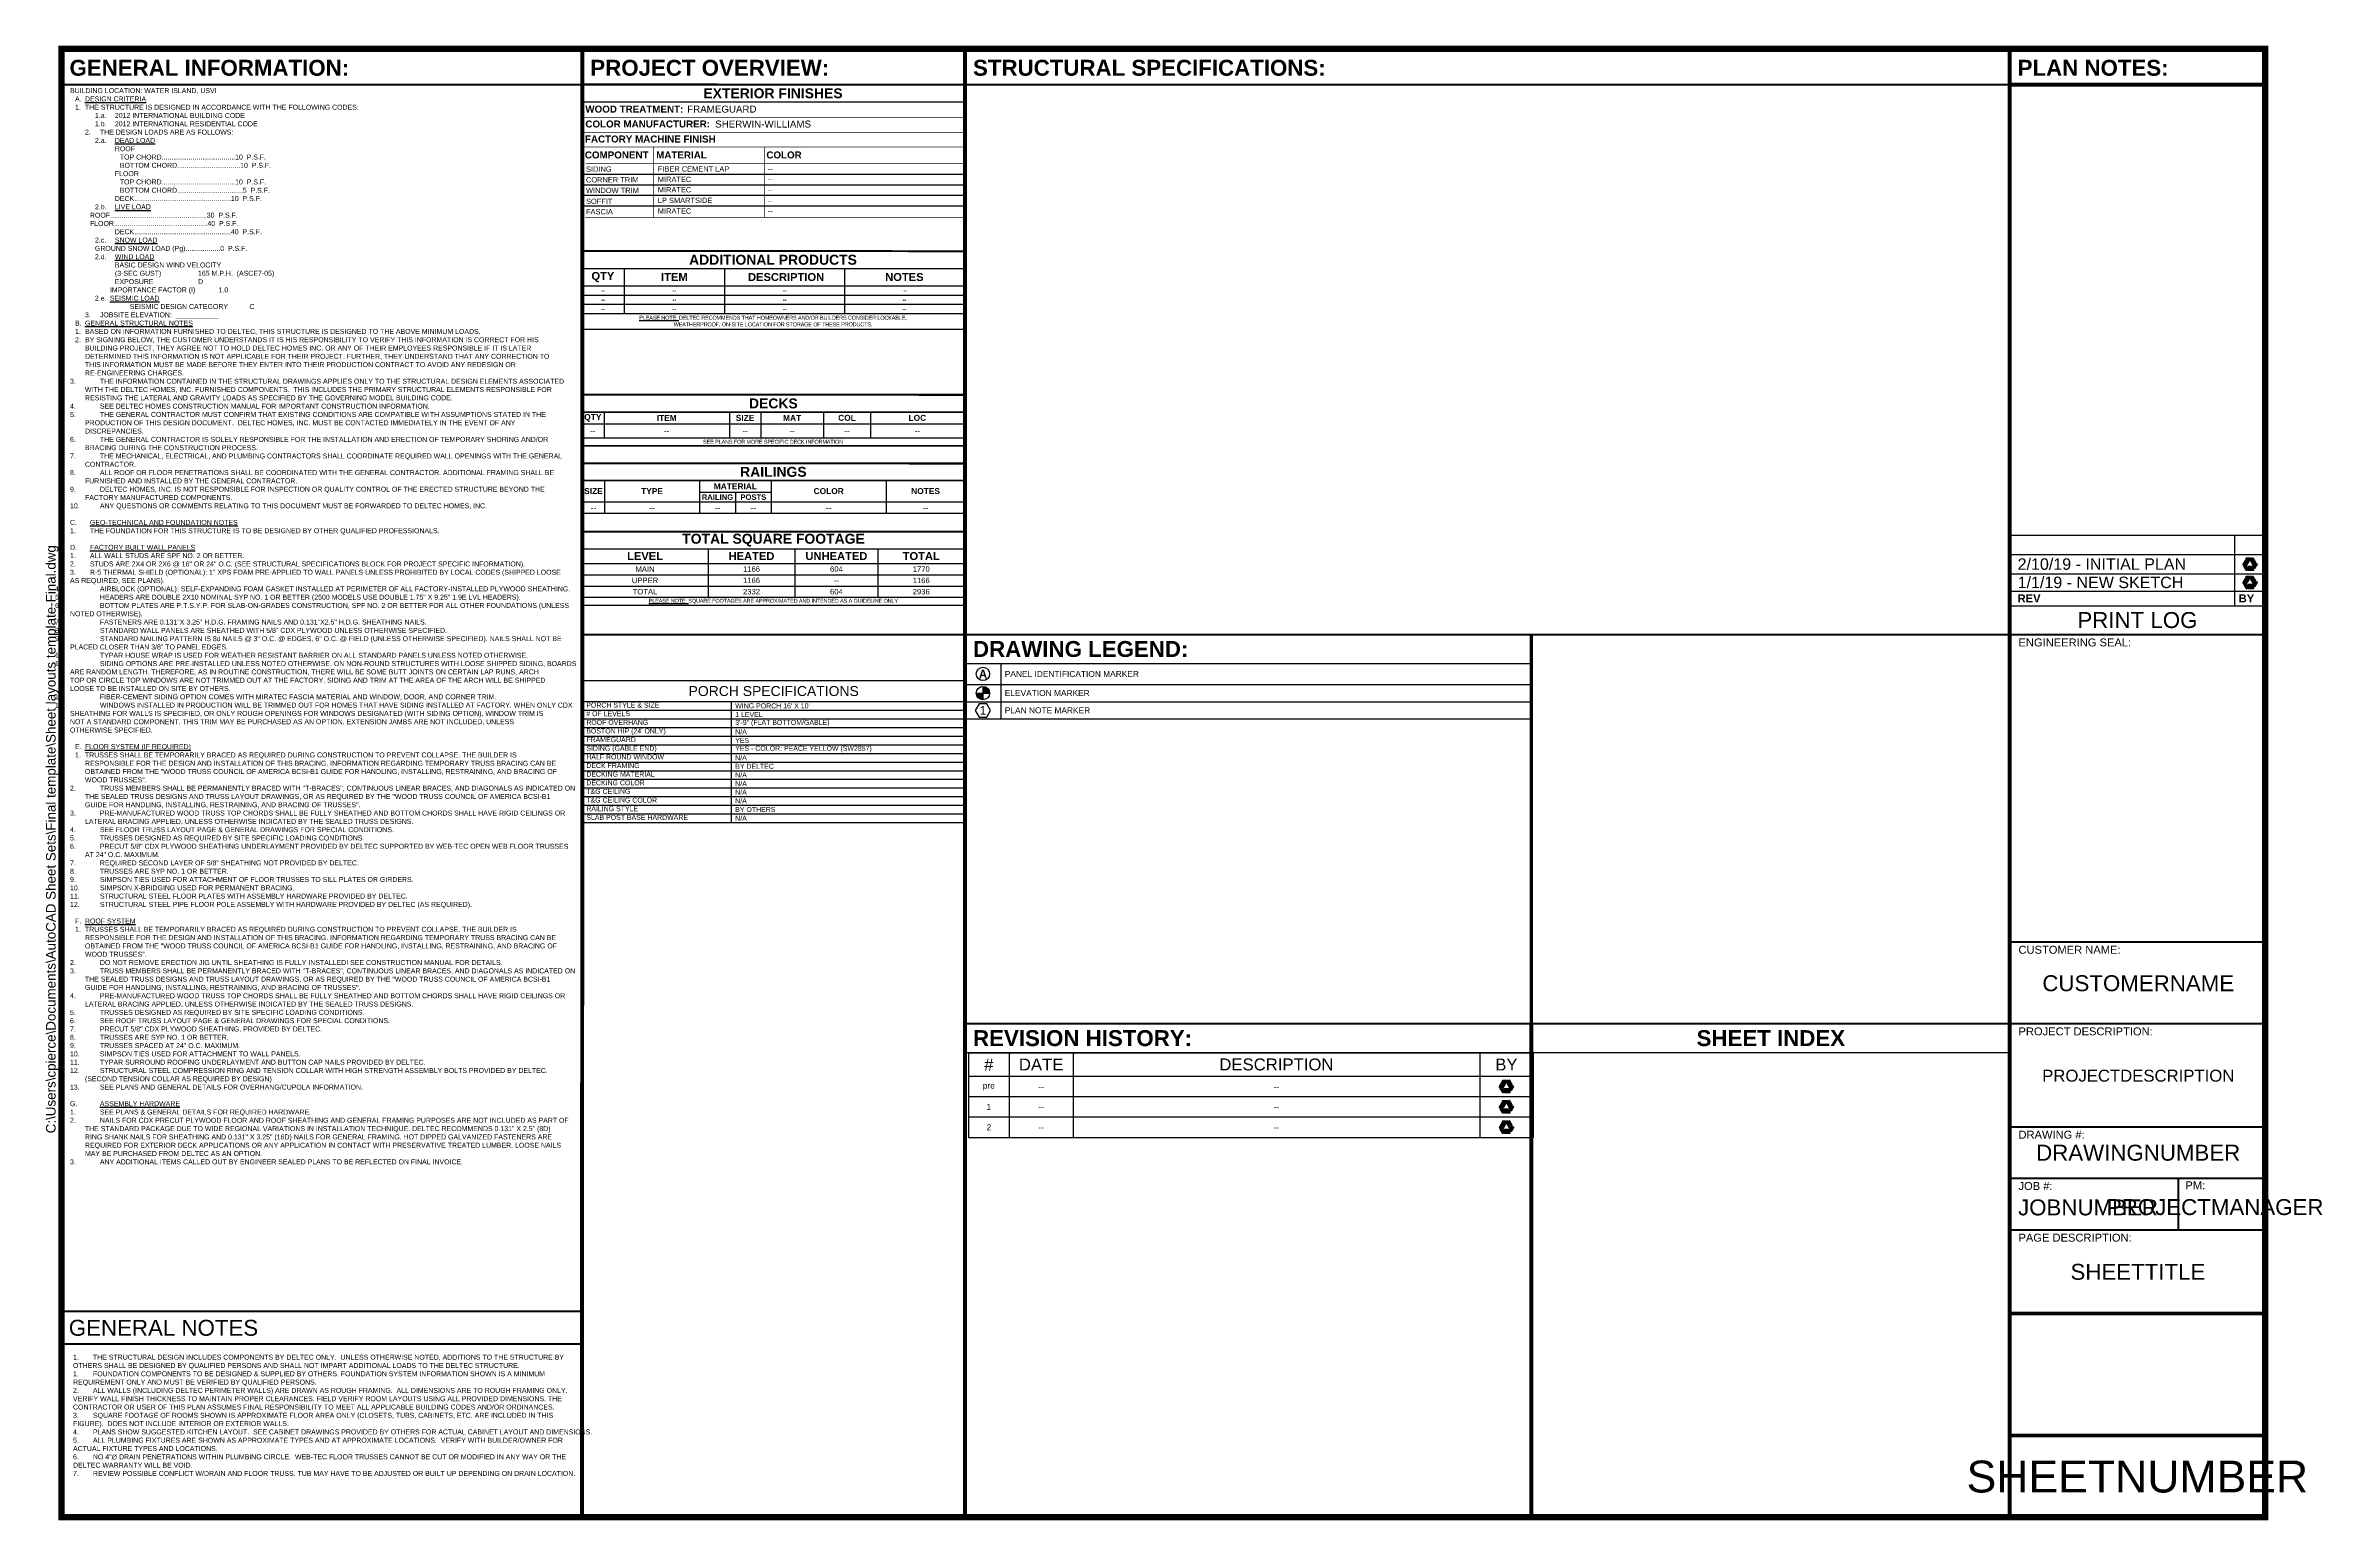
# Paper-space layout 'DH-000' of a CAD drawing. Header units: inches. Extents: x -0.3 to 35.4, y -0.1 to 23.
import ezdxf
from ezdxf.enums import TextEntityAlignment as Align

# ---------------------------------------------------------------- set-up
doc = ezdxf.new("R2010")
doc.units = ezdxf.units.IN
doc.header["$LTSCALE"] = 10
doc.header["$MEASUREMENT"] = 0
doc.layers.get('0').update_dxf_attribs({"linetype": 'CONTINUOUS'})
doc.layers.get('DefPoints').update_dxf_attribs({"linetype": 'CONTINUOUS'})
doc.layers.add('A-SCH', color=171, linetype='CONTINUOUS')
doc.layers.add('VIEWPORT', color=14, linetype='CONTINUOUS', plot=False)
doc.styles.add('Annotative', font='arial.ttf')
doc.styles.get("Standard").update_dxf_attribs({"font": 'arial.ttf'})
doc.styles.add('style1', font='arial.ttf')
doc.styles.add('style2', font='arialbd.ttf')
doc.styles.add('style3', font='ariblk.ttf')
picture_1 = doc.add_image_def('image1.jpg', size_in_pixel=(1114, 539))

# ---------------------------------------------------------------- blocks, each defined once
blk = doc.blocks.new('*T96')
at = {"color": 0, "linetype": 'ByBlock', "lineweight": -2, "transparency": 16777216}
for p, q in [((0, 0), (16.39, 0)), ((0, 0), (0, -0.453)), ((8.877, 0), (8.877, -0.453)), ((16.39, 0), (16.39, -0.453)), ((0, -0.453), (16.39, -0.453))]:
    blk.add_line(p, q, dxfattribs=at)
at = {"color": 0, "transparency": 16777216, "char_height": 0.25, "style": 'style2'}
for s, insert, width, attachment_point in [('REVISION HISTORY:', (0.125, -0.227), 8.62669, 4), ('SHEET INDEX', (12.633, -0.227), 7.39302, 5)]:
    blk.add_mtext(s, dxfattribs=dict(at, insert=insert, width=width, attachment_point=attachment_point))
blk = doc.blocks.new('*T97')
at = {"layer": 'DefPoints', "color": 8, "linetype": 'ByBlock', "lineweight": 0, "transparency": 16777216}
for p, q in [((0, 0), (8.176, 0)), ((0, 0), (0, -0.521)), ((8.176, 0), (8.176, -0.521)), ((0, -0.521), (8.176, -0.521))]:
    blk.add_line(p, q, dxfattribs=at)
at = {"color": 0, "transparency": 16777216, "insert": (0.125, -0.26), "char_height": 0.25, "width": 7.92557, "attachment_point": 4, "style": 'style1'}
blk.add_mtext('GENERAL NOTES', dxfattribs=at)
blk = doc.blocks.new('*T98')
at = {"color": 0, "linetype": 'ByBlock', "lineweight": -2, "transparency": 16777216}
for p, q in [((0, 0), (30.542, 0)), ((0, 0), (0, -0.528)), ((8.165, 0), (8.165, -0.528)), ((14.165, 0), (14.165, -0.528)), ((30.542, 0), (30.542, -0.528)), ((0, -0.528), (30.542, -0.528))]:
    blk.add_line(p, q, dxfattribs=at)
at = {"color": 0, "transparency": 16777216, "char_height": 0.25, "attachment_point": 4, "style": 'style2'}
for s, insert, width in [('GENERAL INFORMATION:', (0.125, -0.264), 7.91507), ('PROJECT OVERVIEW:', (8.29, -0.264), 5.75), ('STRUCTURAL SPECIFICATIONS:', (14.29, -0.264), 16.12678)]:
    blk.add_mtext(s, dxfattribs=dict(at, insert=insert, width=width))
blk = doc.blocks.new('*T99')
at = {"color": 0, "linetype": 'ByBlock', "lineweight": -2, "transparency": 16777216}
for p, q in [((0, 0), (4.005, 0)), ((0, 0), (0, -0.528)), ((4.005, 0), (4.005, -0.528)), ((0, -0.528), (4.005, -0.528))]:
    blk.add_line(p, q, dxfattribs=at)
at = {"color": 0, "transparency": 16777216, "insert": (0.125, -0.264), "char_height": 0.25, "width": 3.75549, "attachment_point": 4, "style": 'style2'}
blk.add_mtext('PLAN NOTES:', dxfattribs=at)
blk = doc.blocks.new('*T100')
at = {"color": 0, "linetype": 'ByBlock', "lineweight": -2, "transparency": 16777216}
for p, q in [((0, 0), (8.877, 0)), ((0, 0), (0, -0.453)), ((8.877, 0), (8.877, -0.453)), ((0, -0.453), (8.877, -0.453))]:
    blk.add_line(p, q, dxfattribs=at)
at = {"color": 0, "transparency": 16777216, "insert": (0.125, -0.227), "char_height": 0.25, "width": 8.62669, "attachment_point": 4, "style": 'style2'}
blk.add_mtext('DRAWING LEGEND:', dxfattribs=at)
blk = doc.blocks.new('*U95')
at = {"transparency": 33554687}
for p, q in [((8.099, 22.147), (14.099, 22.147)), ((8.099, 19.536), (14.099, 19.536)), ((8.107, 15.138), (14.107, 15.138))]:
    blk.add_line(p, q, dxfattribs=at)
at = {"lineweight": -2, "transparency": 33554687}
for p, q in [((8.099, 17.282), (14.11, 17.282)), ((8.099, 16.209), (14.11, 16.209))]:
    blk.add_line(p, q, dxfattribs=at)
at = {"const_width": 0.1}
blk.add_lwpolyline([(-0.055, -0.05), (34.492, -0.05), (34.492, 22.982), (-0.055, 22.982)], close=True, dxfattribs=at)
blk.add_lwpolyline([(-0.055, 22.982), (30.487, 22.982), (30.487, -0.05), (-0.055, -0.05)], close=True)
blk.add_lwpolyline([(-0.055, 22.982), (30.487, 22.982), (30.487, -0.05), (-0.055, -0.05)], close=True)
for points, const_width in [([(8.106, -0.05), (8.11, 22.961)], 0.0625), ([(14.11, 22.982), (14.11, -0.05)], 0.0625), ([(30.487, 22.982), (30.487, -0.05)], 0.0625), ([(30.487, 9.701), (30.487, 22.982)], 0.0469), ([(-0.055, 22.418), (30.487, 22.418)], 0.0312), ([(8.121, 22.422), (14.12, 22.418)], 0.0312), ([(30.463, 22.418), (34.492, 22.418)], 0.0625), ([(8.121, 19.81), (14.12, 19.806)], 0.0312), ([(8.1, 17.557), (14.099, 17.553)], 0.0312), ([(8.099, 16.48), (14.098, 16.476)], 0.0312), ([(8.097, 15.409), (14.11, 15.409)], 0.0312), ([(8.118, 13.793), (14.11, 13.793)], 0.0312), ([(30.487, 13.793), (14.11, 13.793)], 0.0312), ([(22.987, 7.69), (22.987, 13.793)], 0.0501), ([(30.487, 13.793), (34.492, 13.793)], 0.0312), ([(34.505, 8.974), (30.5, 8.974)], 0.0312), ([(14.11, 7.69), (30.462, 7.69)], 0.0312), ([(22.987, 7.69), (22.987, -0.05)], 0.0625), ([(30.5, 7.69), (34.505, 7.69)], 0.0312), ([(34.505, 6.073), (30.5, 6.073)], 0.0312), ([(30.5, 5.264), (34.505, 5.264)], 0.0312), ([(33.13, 5.264), (33.13, 4.456)], 0.0312), ([(30.5, 4.456), (34.505, 4.456)], 0.0312), ([(-0.055, 3.18), (8.11, 3.18)], 0.0312), ([(30.5, 3.145), (34.505, 3.145)], 0.0501), ([(-0.055, 2.666), (8.11, 2.666)], 0.0312), ([(30.487, 1.227), (34.492, 1.227)], 0.0501)]:
    blk.add_lwpolyline(points, dxfattribs=dict(const_width=const_width))
at = {"layer": 'A-SCH', "color": 8, "lineweight": 0, "transparency": 33554687}
for p, q in [((8.099, 22.418), (8.099, 22.418)), ((8.099, 19.806), (8.099, 19.806)), ((8.099, 17.553), (8.099, 17.553)), ((8.099, 16.48), (8.099, 16.48)), ((8.107, 15.409), (8.107, 15.409))]:
    blk.add_line(p, q, dxfattribs=at)
for name, p in [('*T98', (-0.055, 22.945)), ('*T99', (30.487, 22.945)), ('*T100', (14.11, 13.793)), ('*T96', (14.11, 7.69)), ('*T97', (-0.066, 3.18))]:
    blk.add_blockref(name, p)
at = {"style": 'style1'}
for s, p in [('ENGINEERING SEAL:', (30.625, 13.608)), ('CUSTOMER NAME:', (30.625, 8.788)), ('PROJECT DESCRIPTION:', (30.625, 7.508)), ('DRAWING #:', (30.625, 5.888)), ('JOB #:', (30.625, 5.083)), ('PM:', (33.242, 5.094)), ('PAGE DESCRIPTION:', (30.625, 4.273))]:
    blk.add_text(s, height=0.125, dxfattribs=at).set_placement(p)
at = {"transparency": 33554687, "char_height": 0.15625, "width": 5.9375, "attachment_point": 5, "style": 'style2'}
for s, insert in [('EXTERIOR FINISHES', (11.099, 22.282)), ('ADDITIONAL PRODUCTS', (11.099, 19.671)), ('TOTAL SQUARE FOOTAGE', (11.107, 15.274))]:
    blk.add_mtext(s, dxfattribs=dict(at, insert=insert))
at = {"lineweight": -2, "transparency": 33554687, "char_height": 0.1562, "width": 5.9485, "attachment_point": 5, "style": 'style2'}
for s, insert in [('DECKS', (11.105, 17.418)), ('RAILINGS', (11.105, 16.345))]:
    blk.add_mtext(s, dxfattribs=dict(at, insert=insert))
at = {"style": 'style1'}
for tag, p, height in [('CUSTOMERNAME_001', (30.882, 8.407), 0.25), ('PROJDESC_001', (30.84, 6.94), 0.188), ('PAGEDESC_001', (30.744, 3.881), 0.25), ('PAGEDESC_002', (32.047, 3.465), 0.25)]:
    blk.add_attdef(tag, p, '', height=height, dxfattribs=at)
for tag, p in [('DRAWINGNUMBER', (32.502, 5.668)), ('JOBNUMBER', (31.715, 4.81)), ('PM', (33.709, 4.815))]:
    blk.add_attdef(tag, text='', height=0.25, dxfattribs=at).set_placement(p, align=Align.MIDDLE_CENTER)
at = {"layer": 'VIEWPORT', "color": 0, "style": 'style1', "flags": 8}
blk.add_attdef('FNAME', (-0.148, 5.972), '', height=0.15, rotation=90, dxfattribs=at)
image = blk.add_image(picture_1, insert=(30.5, 1.25), size_in_units=(3.959, 1.915), dxfattribs=dict(fade=32))
image.dxf.flags = 15
blk = doc.blocks.new('*T35')
at = {"layer": 'A-SCH', "color": 0, "linetype": 'ByBlock', "lineweight": -2, "transparency": 16777216}
for p, q in [((0, 0), (6, 0)), ((0, 0), (0, -0.271)), ((6, 0), (6, -0.271)), ((0, -0.271), (6, -0.271)), ((0, -0.271), (0, -0.5)), ((1.977, -0.271), (1.977, -0.5)), ((3.339, -0.271), (3.339, -0.5)), ((4.638, -0.271), (4.638, -0.5)), ((6, -0.271), (6, -0.5)), ((0, -0.5), (6, -0.5)), ((0, -0.5), (0, -1.031)), ((0, -0.677), (6, -0.677)), ((1.977, -0.5), (1.977, -1.031)), ((3.339, -0.5), (3.339, -1.031)), ((4.638, -0.5), (4.638, -1.031)), ((6, -0.5), (6, -1.031)), ((0, -0.854), (6, -0.854)), ((0, -1.031), (6, -1.031)), ((0, -1.031), (6, -1.031)), ((0, -1.031), (0, -1.156)), ((0, -1.156), (0, -1.031)), ((6, -1.031), (6, -1.156)), ((6, -1.156), (6, -1.031)), ((0, -1.156), (6, -1.156)), ((0, -1.156), (6, -1.156))]:
    blk.add_line(p, q, dxfattribs=at)
at = {"layer": 'A-SCH', "color": 0, "transparency": 16777216, "attachment_point": 5}
for s, insert, char_height, width, style in [('LEVEL', (0.989, -0.385), 0.125, 1.91494, 'style2'), ('HEATED', (2.658, -0.385), 0.125, 1.29917, 'style2'), ('UNHEATED', (3.989, -0.385), 0.125, 1.23672, 'style2'), ('TOTAL', (5.319, -0.385), 0.125, 1.29917, 'style2'), ('MAIN', (0.989, -0.589), 0.0859, 1.91494, 'style1'), ('1166', (2.658, -0.589), 0.0859, 1.29917, 'style1'), ('604', (3.989, -0.589), 0.0859, 1.23672, 'style1'), ('1770', (5.319, -0.589), 0.0859, 1.29917, 'style1'), ('UPPER', (0.989, -0.766), 0.0859, 1.91494, 'style1'), ('TOTAL', (0.989, -0.943), 0.0859, 1.91494, 'style1'), ('2332', (2.658, -0.943), 0.0859, 1.29917, 'style1'), ('1166', (2.658, -0.766), 0.0859, 1.29917, 'style1'), ('604', (3.989, -0.943), 0.0859, 1.23672, 'style1'), ('--', (3.989, -0.766), 0.0859, 1.23672, 'style1'), ('2936', (5.319, -0.943), 0.0859, 1.29917, 'style1'), ('1166', (5.319, -0.766), 0.0859, 1.29917, 'style1')]:
    blk.add_mtext(s, dxfattribs=dict(at, insert=insert, char_height=char_height, width=width, style=style))
at = {"layer": 'A-SCH', "color": 222, "transparency": 16777216, "insert": (3, -1.094), "char_height": 0.0625, "width": 5.97656, "attachment_point": 5, "style": 'style1'}
blk.add_mtext('{\\T0.95;\\LPLEASE NOTE:\\l SQUARE FOOTAGES ARE APPROXIMATED AND INTENDED AS A GUIDELINE ONLY}', dxfattribs=at)
blk = doc.blocks.new('*T36')
at = {"layer": 'A-SCH', "color": 0, "linetype": 'ByBlock', "lineweight": -2, "transparency": 16777216}
for p, q in [((0, 0), (6, 0)), ((0, 0), (0, -0.271)), ((6, 0), (6, -0.271)), ((0, -0.271), (6, -0.271)), ((0, -0.271), (0, -0.542)), ((0.666, -0.271), (0.666, -0.542)), ((2.241, -0.271), (2.241, -0.542)), ((4.121, -0.271), (4.121, -0.542)), ((6, -0.271), (6, -0.542)), ((0, -0.542), (6, -0.542)), ((0, -0.542), (0, -0.979)), ((0, -0.687), (6, -0.687)), ((0.666, -0.542), (0.666, -0.979)), ((2.241, -0.542), (2.241, -0.979)), ((4.121, -0.542), (4.121, -0.979)), ((6, -0.542), (6, -0.979)), ((0, -0.833), (6, -0.833)), ((0, -0.979), (6, -0.979)), ((0, -0.979), (6, -0.979)), ((0, -0.979), (0, -1.223)), ((0, -1.223), (0, -0.979)), ((6, -0.979), (6, -1.223)), ((6, -1.223), (6, -0.979)), ((0, -1.223), (6, -1.223)), ((0, -1.223), (6, -1.223))]:
    blk.add_line(p, q, dxfattribs=at)
at = {"layer": 'A-SCH', "color": 0, "transparency": 16777216, "attachment_point": 5, "style": 'style2'}
for s, insert, char_height, width in [('QTY', (0.333, -0.406), 0.125, 0.60308), ('ITEM', (1.454, -0.406), 0.125, 1.51336), (' DESCRIPTION', (3.181, -0.406), 0.125, 1.81678), ('NOTES', (5.06, -0.406), 0.125, 1.81678), ('--', (0.333, -0.615), 0.0625, 0.60308), ('--', (1.454, -0.615), 0.0625, 1.51336), ('--', (3.181, -0.615), 0.0625, 1.81678), (' --', (5.06, -0.615), 0.0625, 1.81678), ('--', (0.333, -0.76), 0.0625, 0.60308), ('--', (0.333, -0.906), 0.0625, 0.60308), ('--', (1.454, -0.76), 0.0625, 1.51336), ('--', (1.454, -0.906), 0.0625, 1.51336), ('--', (3.181, -0.76), 0.0625, 1.81678), ('--', (3.181, -0.906), 0.0625, 1.81678), ('--', (5.06, -0.76), 0.0625, 1.81678), ('--', (5.06, -0.906), 0.0625, 1.81678)]:
    blk.add_mtext(s, dxfattribs=dict(at, insert=insert, char_height=char_height, width=width))
at = {"layer": 'A-SCH', "color": 222, "transparency": 16777216, "insert": (3, -1.101), "char_height": 0.0625, "width": 4.5, "attachment_point": 5, "style": 'style1'}
blk.add_mtext('{\\T0.95;\\LPLEASE NOTE:\\l DELTEC RECOMMENDS THAT HOMEOWNERS AND/OR BUILDERS CONSIDER LOCKABLE, WEATHERPROOF, ON-SITE LOCATION FOR STORAGE OF THESE PRODUCTS.}', dxfattribs=at)
blk = doc.blocks.new('*T37')
at = {"layer": 'A-SCH', "color": 0, "lineweight": 80, "transparency": 16777216}
for p, q in [((0, 0), (6, 0)), ((0, -0.802), (6, -0.802))]:
    blk.add_line(p, q, dxfattribs=at)
at = {"layer": 'A-SCH', "color": 0, "linetype": 'ByBlock', "lineweight": -2, "transparency": 16777216}
for p, q in [((0, 0), (0, -0.271)), ((6, 0), (6, -0.271)), ((0, -0.271), (6, -0.271)), ((0, -0.271), (0, -0.458)), ((0.352, -0.271), (0.352, -0.458)), ((2.316, -0.271), (2.316, -0.458)), ((2.808, -0.271), (2.808, -0.458)), ((3.793, -0.271), (3.793, -0.458)), ((4.527, -0.271), (4.527, -0.458)), ((6, -0.271), (6, -0.458)), ((0, -0.458), (6, -0.458)), ((0, -0.458), (0, -0.677)), ((0, -0.677), (6, -0.677)), ((0, -0.677), (6, -0.677)), ((0, -0.677), (0, -0.802)), ((0, -0.802), (0, -0.677)), ((0.352, -0.458), (0.352, -0.677)), ((2.316, -0.458), (2.316, -0.677)), ((2.808, -0.458), (2.808, -0.677)), ((3.793, -0.458), (3.793, -0.677)), ((4.527, -0.458), (4.527, -0.677)), ((6, -0.458), (6, -0.677)), ((6, -0.677), (6, -0.802)), ((6, -0.802), (6, -0.677))]:
    blk.add_line(p, q, dxfattribs=at)
at = {"layer": 'A-SCH', "color": 0, "lineweight": -2, "transparency": 16777216, "attachment_point": 5}
for s, insert, char_height, width, style in [('QTY', (0.176, -0.365), 0.0938, 0.28918, 'style2'), ('ITEM', (1.334, -0.365), 0.0938, 1.90153, 'style2'), ('SIZE', (2.562, -0.365), 0.0938, 0.42981, 'style2'), ('MAT', (3.3, -0.365), 0.0938, 0.92211, 'style2'), ('COL', (4.16, -0.365), 0.0938, 0.67186, 'style2'), ('LOC', (5.263, -0.365), 0.0938, 1.41052, 'style2'), ('--', (0.176, -0.568), 0.0859, 0.28918, 'style1'), ('--', (1.334, -0.568), 0.0938, 1.90153, 'style1'), ('--', (2.562, -0.568), 0.0859, 0.42981, 'style1'), ('--', (3.3, -0.568), 0.088, 0.92211, 'style1'), ('--', (4.16, -0.568), 0.0859, 0.67186, 'style1'), ('--', (5.263, -0.568), 0.0859, 1.41052, 'style1')]:
    blk.add_mtext(s, dxfattribs=dict(at, insert=insert, char_height=char_height, width=width, style=style))
at = {"layer": 'A-SCH', "color": 222, "lineweight": -2, "transparency": 16777216, "insert": (3, -0.74), "char_height": 0.0625, "width": 5.97656, "attachment_point": 5, "style": 'style1'}
blk.add_mtext('{\\T0.95;SEE PLANS FOR MORE SPECIFIC DECK INFORMATION}', dxfattribs=at)
blk = doc.blocks.new('*T38')
at = {"layer": 'A-SCH', "color": 0, "lineweight": 80, "transparency": 16777216}
blk.add_line((0, 0), (6, 0), dxfattribs=at)
at = {"layer": 'A-SCH', "color": 0, "linetype": 'ByBlock', "lineweight": -2, "transparency": 16777216}
for p, q in [((0, 0), (0, -0.271)), ((6, 0), (6, -0.271)), ((0, -0.271), (6, -0.271)), ((0, -0.271), (0, -0.611)), ((0.349, -0.271), (0.349, -0.611)), ((1.836, -0.271), (1.836, -0.458)), ((2.961, -0.271), (2.961, -0.611)), ((4.761, -0.271), (4.761, -0.611)), ((6, -0.271), (6, -0.611)), ((0, -0.611), (6, -0.611)), ((0, -0.611), (0, -0.788)), ((0.349, -0.611), (0.349, -0.788)), ((1.836, -0.458), (2.961, -0.458)), ((1.836, -0.458), (1.836, -0.788)), ((2.398, -0.458), (2.398, -0.788)), ((2.961, -0.611), (2.961, -0.788)), ((4.761, -0.611), (4.761, -0.788)), ((6, -0.611), (6, -0.788)), ((0, -0.788), (6, -0.788))]:
    blk.add_line(p, q, dxfattribs=at)
at = {"layer": 'A-SCH', "color": 0, "lineweight": -2, "transparency": 16777216, "attachment_point": 5}
for s, insert, char_height, width, style in [('MATERIAL', (2.398, -0.365), 0.0938, 1.06237, 'style2'), ('SIZE', (0.174, -0.441), 0.0938, 0.28619, 'style2'), ('--', (0.174, -0.7), 0.0859, 0.28619, 'style3'), ('TYPE', (1.092, -0.441), 0.0938, 1.42476, 'style2'), ('--', (1.092, -0.7), 0.0859, 1.42476, 'style3'), ('RAILING', (2.117, -0.535), 0.0859, 0.53119, 'style2'), ('--', (2.117, -0.7), 0.0859, 0.49994, 'style3'), ('POSTS', (2.68, -0.535), 0.0859, 0.49994, 'style2'), ('--', (2.68, -0.7), 0.0859, 0.49994, 'style3'), ('COLOR', (3.861, -0.441), 0.0938, 1.7373, 'style2'), ('--', (3.861, -0.7), 0.0859, 1.7373, 'style3'), ('NOTES', (5.38, -0.441), 0.0938, 1.17688, 'style2'), ('--', (5.38, -0.7), 0.0859, 1.17688, 'style3')]:
    blk.add_mtext(s, dxfattribs=dict(at, insert=insert, char_height=char_height, width=width, style=style))
blk = doc.blocks.new('*T39')
at = {"layer": 'VIEWPORT', "color": 0, "linetype": 'ByBlock', "lineweight": -2, "transparency": 16777216}
for p, q in [((0, 0), (6, 0)), ((0, 0), (0, -2.224)), ((6, 0), (6, -2.224)), ((0, -0.328), (6, -0.328)), ((2.334, -0.328), (2.334, -2.224)), ((0, -0.464), (6, -0.464)), ((0, -0.599), (6, -0.599)), ((0, -0.735), (6, -0.735)), ((0, -0.87), (6, -0.87)), ((0, -1.006), (6, -1.006)), ((0, -1.141), (6, -1.141)), ((0, -1.276), (6, -1.276)), ((0, -1.412), (6, -1.412)), ((0, -1.547), (6, -1.547)), ((0, -1.683), (6, -1.683)), ((0, -1.818), (6, -1.818)), ((0, -1.953), (6, -1.953)), ((0, -2.089), (6, -2.089)), ((0, -2.224), (6, -2.224))]:
    blk.add_line(p, q, dxfattribs=at)
at = {"layer": 'VIEWPORT', "color": 0, "transparency": 16777216, "style": 'style1'}
for s, insert, char_height, width, attachment_point in [('PORCH STYLE & SIZE', (0.062, -0.344), 0.07812, 2.2094, 1), ('PORCH SPECIFICATIONS', (3, -0.164), 0.15625, 5.88, 5), ("WING PORCH 16' X 10'", (2.397, -0.396), 0.07812, 3.5406, 4), ('# OF LEVELS', (0.062, -0.479), 0.07812, 2.2094, 1), ('ROOF OVERHANG', (0.062, -0.615), 0.07812, 2.2094, 1), ('3\'-9" (FLAT BOTTOM/GABLE)', (2.397, -0.667), 0.07812, 3.5406, 4), ('1 LEVEL', (2.397, -0.531), 0.0781, 3.5406, 4), ('SIDING (GABLE END)', (0.062, -1.021), 0.07812, 2.2094, 1), ("BOSTON HIP (24' ONLY)", (0.062, -0.75), 0.07812, 2.2094, 1), ('FRAMEGUARD', (0.062, -0.886), 0.0781, 2.2094, 1), ('YES', (2.397, -0.938), 0.0781, 3.5406, 4), ('YES - COLOR: PEACE YELLOW (SW2857)', (2.397, -1.073), 0.07812, 3.5406, 4), ('N/A', (2.397, -0.802), 0.0781, 3.5406, 4), ('HALF ROUND WINDOW', (0.062, -1.157), 0.07812, 2.2094, 1), ('DECK FRAMING', (0.062, -1.292), 0.07812, 2.2094, 1), ('DECKING MATERIAL', (0.062, -1.427), 0.07812, 2.2094, 1), ('N/A', (2.397, -1.209), 0.0781, 3.5406, 4), ('BY DELTEC', (2.397, -1.344), 0.0781, 3.5406, 4), ('T&G CEILING', (0.062, -1.698), 0.07812, 2.2094, 1), ('DECKING COLOR', (0.062, -1.563), 0.07812, 2.2094, 1), ('N/A', (2.397, -1.48), 0.0781, 3.5406, 4), ('N/A', (2.397, -1.615), 0.0781, 3.5406, 4), ('N/A ', (2.397, -1.75), 0.0781, 3.5406, 4), ('T&G CEILING COLOR', (0.062, -1.834), 0.07812, 2.2094, 1), ('SLAB POST BASE HARDWARE', (0.062, -2.105), 0.07812, 2.2094, 1), ('RAILING STYLE', (0.062, -1.969), 0.07812, 2.2094, 1), ('N/A ', (2.397, -1.886), 0.0781, 3.5406, 4), ('BY OTHERS', (2.397, -2.021), 0.0781, 3.5406, 4), ('N/A', (2.397, -2.157), 0.0781, 3.5406, 4)]:
    blk.add_mtext(s, dxfattribs=dict(at, insert=insert, char_height=char_height, width=width, attachment_point=attachment_point))
blk = doc.blocks.new('*T33')
at = {"layer": 'DefPoints', "color": 8, "linetype": 'ByBlock', "lineweight": 0, "transparency": 16777216}
for p, q in [((0, 0), (8.176, 0)), ((0, 0), (0, -0.521)), ((8.176, 0), (8.176, -0.521)), ((0, -0.521), (8.176, -0.521))]:
    blk.add_line(p, q, dxfattribs=at)
at = {"color": 0, "transparency": 16777216, "insert": (0.125, -0.26), "char_height": 0.25, "width": 7.92557, "attachment_point": 4, "style": 'style1'}
blk.add_mtext('GENERAL NOTES', dxfattribs=at)
blk = doc.blocks.new('*T40')
at = {"color": 0, "linetype": 'ByBlock', "lineweight": -2, "transparency": 16777216}
for p, q in [((0, 0), (8.165, 0)), ((0, 0), (0, -0.524)), ((8.165, 0), (8.165, -0.524)), ((0, -0.524), (8.165, -0.524))]:
    blk.add_line(p, q, dxfattribs=at)
blk = doc.blocks.new('DELTEC_LOGO_2018')
for points in [[(0.04, 0.37), (0.21, 0.65), (0.46, 0.65), (0.62, 0.36, 0.722925), (0.66, 0.39), (0.49, 0.7), (0.18, 0.7), (0, 0.39, 0.98201)], [(0.67, 0.06), (0.35, 0.07), (0.22, 0.28), (0.39, 0.57, 0.722925), (0.35, 0.59), (0.17, 0.28), (0.32, 0.02), (0.67, 0.02, 0.98201)], [(0.62, 0.76), (0.78, 0.48), (0.65, 0.26), (0.32, 0.26, 0.722925), (0.33, 0.22), (0.68, 0.22), (0.83, 0.48), (0.66, 0.78, 0.98201)]]:
    blk.add_lwpolyline(points, format="xyb", close=True)
for points in [[(0.27, 0.56), (0.11, 0.28), (0.26, 0.03, -0.835371), (0.22, 0.01), (0.06, 0.28), (0.23, 0.58, -0.939451), (0.27, 0.56, 0.201759)], [(0.67, 0.47), (0.52, 0.75), (0.22, 0.75, -0.835371), (0.22, 0.79), (0.54, 0.79), (0.72, 0.49, -0.939451), (0.67, 0.47, 0.201759)], [(0.39, 0.17), (0.71, 0.17), (0.85, 0.42, -0.835371), (0.9, 0.39), (0.74, 0.12), (0.39, 0.12, -0.939451), (0.39, 0.17, 0.201759)]]:
    blk.add_lwpolyline(points, format="xyb")
blk = doc.blocks.new('*T42')
at = {"color": 0, "linetype": 'ByBlock', "lineweight": -2, "transparency": 16777216}
for p, q in [((0, 1.559), (4.005, 1.559)), ((0, 0), (0, 1.559)), ((3.528, 0.453), (3.528, 1.559)), ((4.005, 0), (4.005, 1.559)), ((0, 1.256), (4.005, 1.256)), ((0, 0.954), (4.005, 0.954)), ((0, 0.682), (4.005, 0.682)), ((0, 0.453), (4.005, 0.453)), ((0, 0), (4.005, 0))]:
    blk.add_line(p, q, dxfattribs=at)
at = {"color": 0, "transparency": 16777216, "xscale": 0.25, "yscale": 0.25, "zscale": 0.25}
for p in [(3.655, 1.005, 0), (3.655, 0.719, 0)]:
    blk.add_blockref('DELTEC_LOGO_2018', p, dxfattribs=at)
at = {"color": 0, "transparency": 16777216, "attachment_point": 4}
for s, insert, char_height, width, style in [('2/10/19 - INITIAL PLAN', (0.125, 1.105), 0.18, 3.27806, 'style1'), ('1/1/19 - NEW SKETCH', (0.125, 0.818), 0.18, 3.27806, 'style1'), ('REV', (0.125, 0.568), 0.125, 3.27806, 'style2'), ('BY', (3.591, 0.568), 0.125, 0.35243, 'style2')]:
    blk.add_mtext(s, dxfattribs=dict(at, insert=insert, char_height=char_height, width=width, style=style))
at = {"color": 0, "transparency": 16777216, "insert": (2.003, 0.227), "char_height": 0.25, "width": 3.88049, "attachment_point": 5}
blk.add_mtext('PRINT LOG', dxfattribs=at)
blk = doc.blocks.new('*T45')
at = {"color": 0, "linetype": 'ByBlock', "lineweight": -2, "transparency": 16777216}
for p, q in [((0, 0), (8.854, 0)), ((0, 0), (0, -1.328)), ((0.641, 0), (0.641, -1.328)), ((1.641, 0), (1.641, -1.328)), ((8.016, 0), (8.016, -1.328)), ((8.854, 0), (8.854, -1.328)), ((0, -0.37), (8.854, -0.37)), ((0, -0.689), (8.854, -0.689)), ((0, -1.008), (8.854, -1.008)), ((0, -1.328), (8.854, -1.328))]:
    blk.add_line(p, q, dxfattribs=at)
at = {"color": 0, "transparency": 16777216, "xscale": 0.25, "yscale": 0.25, "zscale": 0.25}
for p in [(8.323, -0.629, 0), (8.323, -0.948, 0), (8.323, -1.268, 0)]:
    blk.add_blockref('DELTEC_LOGO_2018', p, dxfattribs=at)
at = {"color": 0, "transparency": 16777216, "attachment_point": 5, "style": 'style1'}
for s, insert, char_height, width in [('#', (0.321, -0.185), 0.188, 0.52112), ('DATE', (1.141, -0.185), 0.1875, 0.88), ('DESCRIPTION', (4.829, -0.185), 0.1875, 6.255), ('BY', (8.435, -0.185), 0.1875, 0.71747), ('pre', (0.321, -0.53), 0.0938, 0.52112), ('--', (1.141, -0.53), 0.0938, 0.88), ('--', (4.829, -0.53), 0.0938, 6.255), ('1', (0.321, -0.849), 0.0938, 0.52112), ('--', (1.141, -0.849), 0.0938, 0.88), ('--', (4.829, -0.849), 0.0938, 6.255), ('2', (0.321, -1.168), 0.0938, 0.52112), ('--', (1.141, -1.168), 0.0938, 0.88), ('--', (4.829, -1.168), 0.0938, 6.255)]:
    blk.add_mtext(s, dxfattribs=dict(at, insert=insert, char_height=char_height, width=width))
blk = doc.blocks.new('PMARK_ROUND')
blk.add_circle((0, 0), 7.5)
at = {"style": 'style2', "width": 0.9}
blk.add_text('A', height=10, dxfattribs=at).set_placement((0, 0), align=Align.MIDDLE_CENTER)
blk = doc.blocks.new('ELEVATION CIRCLE')
h = blk.add_hatch(color=256)
h.paths.add_polyline_path([(0, 0), (2, 0, 0.414214), (0, 2)])
h.paths.add_polyline_path([(0, 0), (-2, 0, 0.414214), (0, -2)])
for p, q in [((-2, 0), (2, 0)), ((0, 2), (0, -2))]:
    blk.add_line(p, q)
blk.add_circle((0, 0), 2)
blk = doc.blocks.new('SheetKey_Hexagon_na')
at = {"color": 0, "linetype": 'ByBlock', "lineweight": -2}
blk.add_lwpolyline([(1.75, 0), (0.88, 1.52), (-0.88, 1.52), (-1.75, 0), (-0.88, -1.52), (0.88, -1.52)], close=True, dxfattribs=at)
at = {"color": 0, "linetype": 'ByBlock', "lineweight": -2, "style": 'style1'}
blk.add_attdef('KEY', text='', height=2, dxfattribs=at).set_placement((0, 0), align=Align.MIDDLE)
blk = doc.blocks.new('*T46')
at = {"color": 0, "linetype": 'ByBlock', "lineweight": -2, "transparency": 16777216}
for p, q in [((0, 0), (8.877, 0)), ((0, 0), (0, -0.87)), ((0.563, 0), (0.563, -0.87)), ((8.877, 0), (8.877, -0.87)), ((0, -0.328), (8.877, -0.328)), ((0, -0.599), (8.877, -0.599)), ((0, -0.87), (8.877, -0.87))]:
    blk.add_line(p, q, dxfattribs=at)
at = {"color": 0, "transparency": 16777216}
for name, p, xscale, yscale, zscale in [('PMARK_ROUND', (0.281, -0.164), 0.01388888887037037, 0.01388888887037037, 0.01388888887037037), ('ELEVATION CIRCLE', (0.281, -0.464), 0.05208333307291668, 0.05208333307291668, 0.05208333307291668)]:
    blk.add_blockref(name, p, dxfattribs=dict(at, xscale=xscale, yscale=yscale, zscale=zscale))
at = {"color": 0, "transparency": 16777216, "xscale": 0.06873217490352194, "yscale": 0.06873217490352194, "zscale": 0.06873217490352194}
blk.add_blockref('SheetKey_Hexagon_na', (0.281, -0.735), dxfattribs=at).add_auto_attribs({'KEY': '1'})
at = {"color": 0, "transparency": 16777216, "char_height": 0.09375, "width": 8.19379, "attachment_point": 4, "style": 'style1'}
for s, insert in [('PANEL IDENTIFICATION MARKER ', (0.623, -0.164)), ('ELEVATION MARKER', (0.623, -0.464)), ('PLAN NOTE MARKER', (0.623, -0.735))]:
    blk.add_mtext(s, dxfattribs=dict(at, insert=insert))
blk = doc.blocks.new('*U81')
at = {"layer": 'A-SCH'}
for p, q in [((1.5, -54.3), (54.1, -54.3)), ((1.5, -62.3), (54.1, -62.3)), ((54.1, -54.3), (137.5, -54.3)), ((54.1, -62.3), (137.5, -62.3)), ((138, -54.3), (287.1, -54.3)), ((138, -62.3), (287.1, -62.3)), ((1.5, -70.3), (54.1, -70.3)), ((1.5, -78.3), (54.1, -78.3)), ((54.1, -70.3), (137.5, -70.3)), ((54.1, -78.3), (137.5, -78.3)), ((138, -70.3), (287.1, -70.3)), ((138, -78.3), (287.1, -78.3))]:
    blk.add_line(p, q, dxfattribs=at)
at = {"layer": 'A-SCH', "const_width": 0.5}
for points in [[(1.5, 0), (287.1, 0)], [(1.5, -11.5), (287.1, -11.5)], [(1.5, -22.8), (287.1, -22.8)], [(1.5, -34), (287.1, -34)], [(54.1, -33.8), (54.1, -86.8)], [(137.8, -33.8), (137.8, -86.8)], [(3, -46.5), (287.1, -46.5)], [(2.8, -86.8), (287.1, -86.8)]]:
    blk.add_lwpolyline(points, dxfattribs=at)
at = {"layer": 'A-SCH', "color": 222, "style": 'style2'}
for s, p in [('WOOD TREATMENT:', (2.8, -5.4)), ('COLOR MANUFACTURER:', (2.8, -16.6)), ('FACTORY MACHINE FINISH', (2.5, -27.9)), ('MATERIAL', (56.1, -39.9)), ('COLOR', (139, -39.9))]:
    blk.add_text(s, height=5.28, dxfattribs=at).set_placement(p, align=Align.MIDDLE_LEFT)
blk.add_text('COMPONENT', height=5.28, dxfattribs=at).set_placement((26.4, -39.9), align=Align.MIDDLE_CENTER)
at = {"layer": 'A-SCH', "color": 222, "style": 'style1'}
for s, p in [('SIDING', (3.3, -52.6)), ('WINDOW TRIM', (3.3, -68.6)), ('CORNER TRIM', (3.3, -60.6)), ('SOFFIT', (3.3, -76.8)), ('FASCIA', (3.3, -84.6))]:
    blk.add_text(s, height=4, dxfattribs=at).set_placement(p)
at = {"layer": 'A-SCH', "color": 222, "style": 'style1', "flags": 4}
for tag, p, height in [('FRAMEGUARD', (79.4, -8), 5.25), ('COLOR_MANUFACTURER', (100.5, -19.2), 5.25), ('SidingMaterial', (57.4, -52.4), 4), ('SidingColor', (139.9, -52.2), 4), ('WindowTrimMaterial', (57.4, -68.1), 4), ('CornerTrimMaterial', (57.4, -60.3), 4), ('WindowTrimColor', (139.9, -68.2), 4), ('CornerTrimColor', (139.9, -60.2), 4), ('SoffitMaterial', (57.4, -76.1), 4), ('FasciaMaterial', (57.4, -84.1), 4), ('SoffitColor', (139.9, -76.2), 4), ('FasciaColor', (139.9, -84.2), 4)]:
    blk.add_attdef(tag, p, '', height=height, dxfattribs=at)

psp = doc.layouts.new('DH-000')

# ---------------------------------------------------------------- linework, layer by layer
psp.add_lwpolyline([(8.107, 4.042), (8.11, 22.961)])
at = {"const_width": 0.0312}
for points in [[(-0.055, 22.418), (30.487, 22.418)], [(8.121, 19.81), (14.12, 19.806)], [(14.11, 7.69), (30.462, 7.69)], [(-0.055, 3.18), (8.11, 3.18)], [(-0.055, 2.666), (8.11, 2.666)]]:
    psp.add_lwpolyline(points, dxfattribs=at)

# ---------------------------------------------------------------- block references
ref = psp.add_blockref('*U95', (0, 0))
ref.add_attrib('CUSTOMERNAME_001', 'CUSTOMERNAME', (30.999, 8.201), dxfattribs={"height": 0.25, "style": 'style1'})
ref.add_attrib('PROJDESC_001', 'PROJECTDESCRIPTION', (30.997, 6.782), dxfattribs={"height": 0.1875, "style": 'style1'})
ref.add_attrib('DRAWINGNUMBER', 'DRAWINGNUMBER', dxfattribs={"height": 0.25, "style": 'style1'}).set_placement((32.502, 5.668), align=Align.MIDDLE_CENTER)
ref.add_attrib('JOBNUMBER', 'JOBNUMBER', dxfattribs={"height": 0.25, "style": 'style1'}).set_placement((31.715, 4.81), align=Align.MIDDLE_CENTER)
ref.add_attrib('FNAME', 'C:\\Users\\cpierce\\Documents\\AutoCAD Sheet Sets\\Final template\\Sheet layouts template-Final.dwg', (-0.148, 5.972), dxfattribs={"layer": 'VIEWPORT', "color": 0, "height": 0.15021, "rotation": 90, "style": 'style1'})
ref.add_attrib('PM', 'PROJECTMANAGER', dxfattribs={"height": 0.25, "style": 'style1'}).set_placement((33.709, 4.815), align=Align.MIDDLE_CENTER)
ref.add_attrib('PAGEDESC_001', 'SHEETTITLE', (31.44, 3.675), dxfattribs={"height": 0.25, "style": 'style1'})
ref.add_attrib('SH#', 'SHEETNUMBER', dxfattribs={"height": 0.5, "style": 'style1'}).set_placement((32.489, 0.589), align=Align.MIDDLE_CENTER)
for name, p in [('*T40', (-0.055, 22.945)), ('*T36', (8.099, 19.806)), ('*T37', (8.099, 17.557)), ('*T38', (8.111, 16.484)), ('*T35', (8.104, 15.409)), ('*T42', (30.487, 13.793)), ('*T46', (14.11, 13.34)), ('*T39', (8.11, 13.071)), ('*T45', (14.162, 7.236)), ('*T33', (-0.066, 3.18))]:
    psp.add_blockref(name, p)
at = {"transparency": 33554687}
ref = psp.add_blockref('*U81', (8.099, 22.147), dxfattribs=dict(at, xscale=0.02083333319547618, yscale=0.02083333319547618, zscale=0.02083333319547618))
ref.add_attrib('FRAMEGUARD', 'FRAMEGUARD', (9.754, 21.98), dxfattribs={"layer": 'A-SCH', "color": 222, "height": 0.1094, "style": 'style1'})
ref.add_attrib('COLOR_MANUFACTURER', 'SHERWIN-WILLIAMS', (10.193, 21.746), dxfattribs={"layer": 'A-SCH', "color": 222, "height": 0.10937, "style": 'style1'})
ref.add_attrib('SidingMaterial', 'FIBER CEMENT LAP', (9.294, 21.055), dxfattribs={"layer": 'A-SCH', "color": 222, "height": 0.08333, "style": 'style1'})
ref.add_attrib('CornerTrimMaterial', 'MIRATEC', (9.294, 20.891), dxfattribs={"layer": 'A-SCH', "color": 222, "height": 0.0833, "style": 'style1'})
ref.add_attrib('WindowTrimMaterial', 'MIRATEC', (9.294, 20.728), dxfattribs={"layer": 'A-SCH', "color": 222, "height": 0.0833, "style": 'style1'})
ref.add_attrib('SoffitMaterial', 'LP SMARTSIDE', (9.294, 20.562), dxfattribs={"layer": 'A-SCH', "color": 222, "height": 0.08333, "style": 'style1'})
ref.add_attrib('FasciaMaterial', 'MIRATEC', (9.294, 20.395), dxfattribs={"layer": 'A-SCH', "color": 222, "height": 0.0833, "style": 'style1'})
ref.add_attrib('SidingColor', '--', (11.014, 21.059), dxfattribs={"layer": 'A-SCH', "color": 222, "height": 0.0833, "style": 'style1'})
ref.add_attrib('CornerTrimColor', '--', (11.014, 20.893), dxfattribs={"layer": 'A-SCH', "color": 222, "height": 0.0833, "style": 'style1'})
ref.add_attrib('WindowTrimColor', '--', (11.014, 20.726), dxfattribs={"layer": 'A-SCH', "color": 222, "height": 0.0833, "style": 'style1'})
ref.add_attrib('SoffitColor', '--', (11.014, 20.559), dxfattribs={"layer": 'A-SCH', "color": 222, "height": 0.0833, "style": 'style1'})
ref.add_attrib('FasciaColor', '--', (11.014, 20.393), dxfattribs={"layer": 'A-SCH', "color": 222, "height": 0.0833, "style": 'style1'})

# ---------------------------------------------------------------- texts
at = {"insert": (0.078, 22.364, 0.381), "char_height": 0.078125, "attachment_point": 1, "style": 'Annotative'}
psp.add_mtext_dynamic_auto_height_columns('\\A1;BUILDING LOCATION: WATER ISLAND, USVI\\P\\pi-0.15625,l0.23438,t0.23438,0.46875,0.70313,0.9375,2.1094,2.4609;A.^I{\\LDESIGN CRITERIA\\P\\pi-0.23438,l0.46875,t0.46875,0.9375,2.1094,2.4609,5.2344;}1.^ITHE STRUCTURE IS DESIGNED IN ACCORDANCE WITH THE FOLLOWING CODES:\\P\\pi-0.39063,l0.78125,t0.70313,0.78125;1.a.^I2012 INTERNATIONAL BUILDING CODE \\P1.b.^I2012 INTERNATIONAL RESIDENTIAL CODE\\P\\pi-0.23438,l0.46875,t0.46875,0.9375,2.1094,2.4609,5.2344;2.^ITHE DESIGN LOADS ARE AS FOLLOWS:\\P\\pi-0.39063,l0.78125,t0.70313,0.78125;2.a.^I{\\LDEAD LOAD}\\P\\pi0,l0,t0.625,0.70313;^I^IROOF\\P\\pt0.78125;^ITOP CHORD......................................10  P.S.F.\\P^IBOTTOM CHORD.{\\T0.9875;................................}10  P.S.F.\\P\\pi-0.70313,l0.70313,t0.70313;^IFLOOR\\P\\pi0,l0,t0.78125;^ITOP CHORD......................................10  P.S.F.\\P\\pt0.78125,1.1719;^IBOTTOM CHORD..................................5  P.S.F.\\P\\pt0.70313;^IDECK..................................................10  P.S.F.\\P\\pi-0.39063,l0.78125,t0.70313,0.78125;2.b.^I{\\LLIVE LOAD} \\P\\pi-0.70313,l0.70313,tz;^IROOF..................................................30  P.S.F.\\P^IFLOOR............................{\\T0.98;...................\\T0.75;..}40  P.S.F.\\P\\pi-0.9375,l0.9375,t0.70313;^IDECK..................................................40  P.S.F.\\P\\pi-0.39063,l0.78125,t0.70313,0.78125;2.c.^I{\\LSNOW LOAD\\P\\pi0,l0.70313,tz;}GROUND SNOW LOAD (Pg)..................0  P.S.F.\\P\\pi-0.39063,l0.78125,t0.70313,0.78125;2.d.^I{\\LWIND LOAD} {\\L\\P\\pi-0.70313,l0.70313,tz;}^IBASIC DESIGN WIND VELOCITY\\P^I(3-SEC GUST)                   165 M.P.H.  (ASCE7-05)\\P\\pt0.70313;^IEXPOSURE                       D\\P\\ptz;^IIMPORTANCE FACTOR (I)            1.0{\\T0.8;\\P\\pi-0.39063,l0.78125,t0.70313,0.78125;}2.e.^I{\\LSEISMIC LOAD\\P\\pi0,l0,tz;}^I^ISEISMIC DESIGN CATEGORY          ^IC\\P\\pi-0.23438,l0.46875,t0.46875,0.9375,2.1094,2.4609,5.2344;3.^IJOBSITE ELEVATION:  ___________\\P\\pi-0.15625,l0.23438,t0.23438,0.46875,0.70313,0.9375,2.1094,2.4609;B.^I{\\LGENERAL STRUCTURAL NOTES\\P\\pi-0.23438,l0.46875,t0.46875,0.9375,2.1094,2.4609,5.2344;}1.^IBASED ON INFORMATION FURNISHED TO DELTEC, THIS STRUCTURE IS DESIGNED TO THE ABOVE MINIMUM LOADS.\\P2.^IBY SIGNING BELOW, THE CUSTOMER UNDERSTANDS IT IS HIS RESPONSIBILITY TO VERIFY THIS INFORMATION IS CORRECT FOR HIS \\P\\pi0,t0.23438,0.3125,0.46875,0.9375,2.1094,2.4609,5.2344;BUILDING PROJECT. THEY AGREE NOT TO HOLD DELTEC HOMES INC. OR ANY OF THEIR EMPLOYEES RESPONSIBLE IF IT IS LATER \\PDETERMINED THIS INFORMATION IS NOT APPLICABLE FOR THEIR PROJECT. FURTHER, THEY UNDERSTAND THAT ANY CORRECTION TO \\PTHIS INFORMATION MUST BE MADE BEFORE THEY ENTER INTO THEIR PRODUCTION CONTRACT TO AVOID ANY REDESIGN OR \\PRE-ENGINEERING CHARGES.\\P\\pi-0.23438,t0.46875,0.9375,2.1094,2.4609,5.2344;3.^ITHE INFORMATION CONTAINED IN THE STRUCTURAL DRAWINGS APPLIES ONLY TO THE STRUCTURAL DESIGN ELEMENTS ASSOCIATED \\P\\pi0,t0.23438,0.3125,0.46875,0.9375,2.1094,2.4609,5.2344;WITH THE DELTEC HOMES, INC. FURNISHED COMPONENTS.  THIS INCLUDES THE PRIMARY STRUCTURAL ELEMENTS RESPONSIBLE FOR \\PRESISTING THE LATERAL AND GRAVITY LOADS AS SPECIFIED BY THE GOVERNING MODEL BUILDING CODE.  \\P\\pi-0.23438,t0.46875,0.9375,2.1094,2.4609,5.2344;4.^ISEE DELTEC HOMES CONSTRUCTION MANUAL FOR IMPORTANT CONSTRUCTION INFORMATION.\\P5.^ITHE GENERAL CONTRACTOR MUST CONFIRM THAT EXISTING CONDITIONS ARE COMPATIBLE WITH ASSUMPTIONS STATED IN THE \\P\\pi0,t0.23438,0.3125,0.46875,0.9375,2.1094,2.4609,5.2344;PRODUCTION OF THIS DESIGN DOCUMENT.  DELTEC HOMES, INC. MUST BE CONTACTED IMMEDIATELY IN THE EVENT OF ANY \\PDISCREPANCIES.\\P\\pi-0.23438,t0.46875,0.9375,2.1094,2.4609,5.2344;6.^ITHE GENERAL CONTRACTOR IS SOLELY RESPONSIBLE FOR THE INSTALLATION AND ERECTION OF TEMPORARY SHORING AND/OR \\P\\pi0,t0.23438,0.3125,0.46875,0.9375,2.1094,2.4609,5.2344;BRACING DURING THE CONSTRUCTION PROCESS.\\P\\pi-0.23438,t0.46875,0.9375,2.1094,2.4609,5.2344;7.^ITHE MECHANICAL, ELECTRICAL, AND PLUMBING CONTRACTORS SHALL COORDINATE REQUIRED WALL OPENINGS WITH THE GENERAL \\P\\pi0,t0.23438,0.3125,0.46875,0.9375,2.1094,2.4609,5.2344;CONTRACTOR.\\P\\pi-0.23438,t0.46875,0.9375,2.1094,2.4609,5.2344;8.^IALL ROOF OR FLOOR PENETRATIONS SHALL BE COORDINATED WITH THE GENERAL CONTRACTOR. ADDITIONAL FRAMING SHALL BE \\P\\pi0,t0.23438,0.3125,0.46875,0.9375,2.1094,2.4609,5.2344;FURNISHED AND INSTALLED BY THE GENERAL CONTRACTOR.  \\P\\pi-0.23438,t0.46875,0.9375,2.1094,2.4609,5.2344;9.^IDELTEC HOMES, INC. IS NOT RESPONSIBLE FOR INSPECTION OR QUALITY CONTROL OF THE ERECTED STRUCTURE BEYOND THE \\P\\pi0,t0.23438,0.3125,0.46875,0.9375,2.1094,2.4609,5.2344;FACTORY MANUFACTURED COMPONENTS.\\P\\pi-0.23438,t0.46875,0.9375,2.1094,2.4609,5.2344;10.^IANY QUESTIONS OR COMMENTS RELATING TO THIS DOCUMENT MUST BE FORWARDED TO DELTEC HOMES, INC.\\P\\pi0,l0,tz;{\\L\\P\\pi-0.15625,l0.23438,t0.23438,0.46875,0.70313,0.9375,2.1094,2.4609;}C.^I{\\LGEO-TECHNICAL AND FOUNDATION NOTES\\P\\pi-0.23438,l0.46875,t0.46875,0.9375,2.1094,2.4609,5.2344;}1.^ITHE FOUNDATION FOR THIS STRUCTURE IS TO BE DESIGNED BY OTHER QUALIFIED PROFESSIONALS. {\\L\\P\\pi0,l0,tz;\\P\\pi-0.15625,l0.23438,t0.23438,0.46875,0.70313,0.9375,2.1094,2.4609;}D.^I{\\LFACTORY BUILT WALL PANELS\\P\\pi-0.23438,l0.46875,t0.46875,0.9375,2.1094,2.4609,5.2344;}1.^IALL WALL STUDS ARE SPF NO. 2 OR BETTER.\\P2.^ISTUDS ARE 2X4 OR 2X6 @ 16" OR 24" O.C. (SEE STRUCTURAL SPECIFICATIONS BLOCK FOR PROJECT SPECIFIC INFORMATION).\\P3.^IR-5 THERMAL SHIELD (OPTIONAL): 1" XPS FOAM PRE-APPLIED TO WALL PANELS UNLESS PROHIBITED BY LOCAL CODES (SHIPPED LOOSE \\P\\pi0,t0.23438,0.3125,0.46875,0.9375,2.1094,2.4609,5.2344;AS REQUIRED, SEE PLANS).\\P\\pi-0.23438,t0.46875,0.9375,2.1094,2.4609,5.2344;4.^IAIRBLOCK (OPTIONAL): SELF-EXPANDING FOAM GASKET INSTALLED AT PERIMETER OF ALL FACTORY-INSTALLED PLYWOOD SHEATHING.\\P5.^IHEADERS ARE DOUBLE 2X10 NOMINAL SYP NO. 1 OR BETTER (2500 MODELS USE DOUBLE 1.75" X 9.25" 1.9E LVL HEADERS).\\P6.^IBOTTOM PLATES ARE P.T.S.Y.P. FOR SLAB-ON-GRADES CONSTRUCTION, SPF NO. 2 OR BETTER FOR ALL OTHER FOUNDATIONS (UNLESS \\P\\pi0,t0.23438,0.3125,0.46875,0.9375,2.1094,2.4609,5.2344;NOTED OTHERWISE).\\P\\pi-0.23438,t0.46875,0.9375,2.1094,2.4609,5.2344;7.^IFASTENERS ARE 0.131"X 3.25" H.D.G. FRAMING NAILS AND 0.131"X2.5" H.D.G. SHEATHING NAILS.\\P8.^ISTANDARD WALL PANELS ARE SHEATHED WITH 5/8" CDX PLYWOOD UNLESS OTHERWISE SPECIFIED.\\P9.^ISTANDARD NAILING PATTERN IS 8d NAILS @ 3" O.C. @ EDGES, 6" O.C. @ FIELD (UNLESS OTHERWISE SPECIFIED). NAILS SHALL NOT BE \\P\\pi0,t0.23438,0.3125,0.46875,0.9375,2.1094,2.4609,5.2344;PLACED CLOSER THAN 3/8" TO PANEL EDGES.\\P\\pi-0.23438,t0.46875,0.9375,2.1094,2.4609,5.2344;10.^ITYPAR HOUSE WRAP IS USED FOR WEATHER RESISTANT BARRIER ON ALL STANDARD PANELS UNLESS NOTED OTHERWISE.\\P11.^ISIDING OPTIONS ARE PRE-INSTALLED UNLESS NOTED OTHERWISE. ON NON-ROUND STRUCTURES WITH LOOSE SHIPPED SIDING, BOARDS \\P\\pi0,t0.23438,0.3125,0.46875,0.9375,2.1094,2.4609,5.2344;ARE RANDOM LENGTH. THEREFORE, AS IN ROUTINE CONSTRUCTION, THERE WILL BE SOME BUTT JOINTS ON CERTAIN LAP RUNS, ARCH \\PTOP OR CIRCLE TOP WINDOWS ARE NOT TRIMMED OUT AT THE FACTORY. SIDING AND TRIM AT THE AREA OF THE ARCH WILL BE SHIPPED \\PLOOSE TO BE INSTALLED ON SITE BY OTHERS.\\P\\pi-0.23438,t0.46875,0.9375,2.1094,2.4609,5.2344;12.^IFIBER-CEMENT SIDING OPTION COMES WITH MIRATEC FASCIA MATERIAL AND WINDOW, DOOR, AND CORNER TRIM. \\P13.^IWINDOWS INSTALLED IN PRODUCTION WILL BE TRIMMED OUT FOR HOMES THAT HAVE SIDING INSTALLED AT FACTORY. WHEN ONLY CDX \\P\\pi0,t0.23438,0.3125,0.46875,0.9375,2.1094,2.4609,5.2344;SHEATHING FOR WALLS IS SPECIFIED, OR ONLY ROUGH OPENINGS FOR WINDOWS DESIGNATED (WITH SIDING OPTION), WINDOW TRIM IS \\PNOT A STANDARD COMPONENT. THIS TRIM MAY BE PURCHASED AS AN OPTION. EXTENSION JAMBS ARE NOT INCLUDED, UNLESS \\POTHERWISE SPECIFIED.\\P\\pl0,tz;\\P\\pi-0.15625,l0.23438,t0.23438,0.46875,0.70313,0.9375,2.1094,2.4609;E.^I{\\LFLOOR SYSTEM (IF REQUIRED)\\P\\pi-0.23438,l0.46875,t0.46875,0.9375,2.1094,2.4609,5.2344;}1.^ITRUSSES SHALL BE TEMPORARILY BRACED AS REQUIRED DURING CONSTRUCTION TO PREVENT COLLAPSE. THE BUILDER IS \\P\\pi0,t0.23438,0.3125,0.46875,0.9375,2.1094,2.4609,5.2344;RESPONSIBLE FOR THE DESIGN AND INSTALLATION OF THIS BRACING. INFORMATION REGARDING TEMPORARY TRUSS BRACING CAN BE \\POBTAINED FROM THE "WOOD TRUSS COUNCIL OF AMERICA BCSI-B1 GUIDE FOR HANDLING, INSTALLING, RESTRAINING, AND BRACING OF \\PWOOD TRUSSES".\\P\\pi-0.23438,t0.46875,0.9375,2.1094,2.4609,5.2344;2.^ITRUSS MEMBERS SHALL BE PERMANENTLY BRACED WITH "T-BRACES", CONTINUOUS LINEAR BRACES, AND DIAGONALS AS INDICATED ON \\P\\pi0,t0.23438,0.3125,0.46875,0.9375,2.1094,2.4609,5.2344;THE SEALED TRUSS DESIGNS AND TRUSS LAYOUT DRAWINGS, OR AS REQUIRED BY THE "WOOD TRUSS COUNCIL OF AMERICA BCSI-B1 \\PGUIDE FOR HANDLING, INSTALLING, RESTRAINING, AND BRACING OF TRUSSES".\\P\\pi-0.23438,t0.46875,0.9375,2.1094,2.4609,5.2344;3.^IPRE-MANUFACTURED WOOD TRUSS TOP CHORDS SHALL BE FULLY SHEATHED AND BOTTOM CHORDS SHALL HAVE RIGID CEILINGS OR \\P\\pi0,t0.23438,0.3125,0.46875,0.9375,2.1094,2.4609,5.2344;LATERAL BRACING APPLIED, UNLESS OTHERWISE INDICATED BY THE SEALED TRUSS DESIGNS.\\P\\pi-0.23438,t0.46875,0.9375,2.1094,2.4609,5.2344;4.^ISEE FLOOR TRUSS LAYOUT PAGE & GENERAL DRAWINGS FOR SPECIAL CONDITIONS.\\P5.^ITRUSSES DESIGNED AS REQUIRED BY SITE SPECIFIC LOADING CONDITIONS.\\P6.^IPRECUT 5/8" CDX PLYWOOD SHEATHING UNDERLAYMENT PROVIDED BY DELTEC SUPPORTED BY WEB-TEC OPEN WEB FLOOR TRUSSES \\P\\pi0,t0.23438,0.3125,0.46875,0.9375,2.1094,2.4609,5.2344;AT 24" O.C. MAXIMUM.\\P\\pi-0.23438,t0.46875,0.9375,2.1094,2.4609,5.2344;7.^IREQUIRED SECOND LAYER OF 5/8" SHEATHING NOT PROVIDED BY DELTEC.\\P8.^ITRUSSES ARE SYP NO. 1 OR BETTER.\\P9.^ISIMPSON TIES USED FOR ATTACHMENT OF FLOOR TRUSSES TO SILL PLATES OR GIRDERS.\\P10.^ISIMPSON X-BRIDGING USED FOR PERMANENT BRACING.\\P11.^ISTRUCTURAL STEEL FLOOR PLATES WITH ASSEMBLY HARDWARE PROVIDED BY DELTEC.\\P12.^ISTRUCTURAL STEEL PIPE FLOOR POLE ASSEMBLY WITH HARDWARE PROVIDED BY DELTEC (AS REQUIRED).\\P\\pi0,l0,tz;\\P\\pi-0.15625,l0.23438,t0.23438,0.46875,0.70313,0.9375,2.1094,2.4609;F.^I{\\LROOF SYSTEM \\P\\pi-0.23438,l0.46875,t0.46875,0.9375,2.1094,2.4609,5.2344;}1.^ITRUSSES SHALL BE TEMPORARILY BRACED AS REQUIRED DURING CONSTRUCTION TO PREVENT COLLAPSE. THE BUILDER IS \\P\\pi0,t0.23438,0.3125,0.46875,0.9375,2.1094,2.4609,5.2344;RESPONSIBLE FOR THE DESIGN AND INSTALLATION OF THIS BRACING. INFORMATION REGARDING TEMPORARY TRUSS BRACING CAN BE \\POBTAINED FROM THE "WOOD TRUSS COUNCIL OF AMERICA BCSI-B1 GUIDE FOR HANDLING, INSTALLING, RESTRAINING, AND BRACING OF \\PWOOD TRUSSES".\\P\\pi-0.23438,t0.46875,0.9375,2.1094,2.4609,5.2344;2.^IDO NOT REMOVE ERECTION JIG UNTIL SHEATHING IS FULLY INSTALLED! SEE CONSTRUCTION MANUAL FOR DETAILS.\\P3.^ITRUSS MEMBERS SHALL BE PERMANENTLY BRACED WITH "T-BRACES", CONTINUOUS LINEAR BRACES, AND DIAGONALS AS INDICATED ON \\P\\pi0,t0.23438,0.3125,0.46875,0.9375,2.1094,2.4609,5.2344;THE SEALED TRUSS DESIGNS AND TRUSS LAYOUT DRAWINGS, OR AS REQUIRED BY THE "WOOD TRUSS COUNCIL OF AMERICA BCSI-B1 \\PGUIDE FOR HANDLING, INSTALLING, RESTRAINING, AND BRACING OF TRUSSES".\\P\\pi-0.23438,t0.46875,0.9375,2.1094,2.4609,5.2344;4.^IPRE-MANUFACTURED WOOD TRUSS TOP CHORDS SHALL BE FULLY SHEATHED AND BOTTOM CHORDS SHALL HAVE RIGID CEILINGS OR \\P\\pi0,t0.23438,0.3125,0.46875,0.9375,2.1094,2.4609,5.2344;LATERAL BRACING APPLIED, UNLESS OTHERWISE INDICATED BY THE SEALED TRUSS DESIGNS.\\P\\pi-0.23438,t0.46875,0.9375,2.1094,2.4609,5.2344;5.^ITRUSSES DESIGNED AS REQUIRED BY SITE SPECIFIC LOADING CONDITIONS.\\P6.^ISEE ROOF TRUSS LAYOUT PAGE & GENERAL DRAWINGS FOR SPECIAL CONDITIONS.\\P7.^IPRECUT 5/8" CDX PLYWOOD SHEATHING, PROVIDED BY DELTEC.\\P8.^ITRUSSES ARE SYP NO. 1 OR BETTER.\\P9.^ITRUSSES SPACED AT 24" O.C. MAXIMUM.\\P10.^ISIMPSON TIES USED FOR ATTACHMENT TO WALL PANELS.\\P11.^ITYPAR SURROUND ROOFING UNDERLAYMENT AND BUTTON CAP NAILS PROVIDED BY DELTEC.\\P12.^ISTRUCTURAL STEEL COMPRESSION RING AND TENSION COLLAR WITH HIGH STRENGTH ASSEMBLY BOLTS PROVIDED BY DELTEC. \\P\\pi0,t0.23438,0.3125,0.46875,0.9375,2.1094,2.4609,5.2344;(SECOND TENSION COLLAR AS REQUIRED BY DESIGN)\\P\\pi-0.23438,t0.46875,0.9375,2.1094,2.4609,5.2344;{\\A0;13.^ISEE PLANS AND GENERAL DETAILS FOR OVERHANG/CUPOLA INFORMATION.\\P\\pi0,l0,tz;\\P\\pi-0.15625,l0.23438,t0.23438,0.46875,0.70313,0.9375,2.1094,2.4609;}G.^I{\\LASSEMBLY HARDWARE\\P\\pi-0.23438,l0.46875,t0.46875,0.9375,2.1094,2.4609,5.2344;}1.^ISEE PLANS & GENERAL DETAILS FOR REQUIRED HARDWARE.\\P2.^INAILS FOR CDX PRECUT PLYWOOD FLOOR AND ROOF SHEATHING AND GENERAL FRAMING PURPOSES ARE NOT INCLUDED AS PART OF \\P\\pi0,t0.23438,0.3125,0.46875,0.9375,2.1094,2.4609,5.2344;THE STANDARD PACKAGE DUE TO WIDE REGIONAL VARIATIONS IN INSTALLATION TECHNIQUE. DELTEC RECOMMENDS 0.131" X 2.5" (8D) \\PRING SHANK NAILS FOR SHEATHING AND 0.131" X 3.25" (16D) NAILS FOR GENERAL FRAMING. HOT DIPPED GALVANIZED FASTENERS ARE \\PREQUIRED FOR EXTERIOR DECK APPLICATIONS OR ANY APPLICATION IN CONTACT WITH PRESERVATIVE TREATED LUMBER. LOOSE NAILS \\PMAY BE PURCHASED FROM DELTEC AS AN OPTION.\\P\\pi-0.23438,t0.46875,0.9375,2.1094,2.4609,5.2344;3.^IANY ADDITIONAL ITEMS CALLED OUT BY ENGINEER SEALED PLANS TO BE REFLECTED ON FINAL INVOICE. ', width=7.97148, gutter_width=0.0625, height=1226.763, count=1, dxfattribs=at)
at = {"insert": (0.125, 2.5), "char_height": 0.078125, "width": 8.00071, "attachment_point": 1, "style": 'Annotative'}
psp.add_mtext('1.^ITHE STRUCTURAL DESIGN INCLUDES COMPONENTS BY DELTEC ONLY.  UNLESS OTHERWISE NOTED, ADDITIONS TO THE STRUCTURE BY OTHERS SHALL BE DESIGNED BY QUALIFIED PERSONS AND SHALL NOT IMPART ADDITIONAL LOADS TO THE DELTEC STRUCTURE.\\P1.^IFOUNDATION COMPONENTS TO BE DESIGNED & SUPPLIED BY OTHERS. FOUNDATION SYSTEM INFORMATION SHOWN IS A MINIMUM REQUIREMENT ONLY AND MUST BE VERIFIED BY QUALIFIED PERSONS.\\P2.^IALL WALLS (INCLUDING DELTEC PERIMETER WALLS) ARE DRAWN AS ROUGH FRAMING.  ALL DIMENSIONS ARE TO ROUGH FRAMING ONLY.  VERIFY WALL FINISH THICKNESS TO MAINTAIN PROPER CLEARANCES. FIELD VERIFY ROOM LAYOUTS USING ALL PROVIDED DIMENSIONS. THE CONTRACTOR OR USER OF THIS PLAN ASSUMES FINAL RESPONSIBILITY TO MEET ALL APPLICABLE BUILDING CODES AND/OR ORDINANCES.\\P3.^ISQUARE FOOTAGE OF ROOMS SHOWN IS APPROXIMATE FLOOR AREA ONLY (CLOSETS, TUBS, CABINETS, ETC. ARE INCLUDED IN THIS FIGURE).  DOES NOT INCLUDE INTERIOR OR EXTERIOR WALLS.\\P4.^IPLANS SHOW SUGGESTED KITCHEN LAYOUT.  SEE CABINET DRAWINGS PROVIDED BY OTHERS FOR ACTUAL CABINET LAYOUT AND DIMENSIONS.\\P5.^IALL PLUMBING FIXTURES ARE SHOWN AS APPROXIMATE TYPES AND AT APPROXIMATE LOCATIONS.  VERIFY WITH BUILDER/OWNER FOR ACTUAL FIXTURE TYPES AND LOCATIONS.\\P6.^INO 4"∅ DRAIN PENETRATIONS WITHIN PLUMBING CIRCLE.  WEB-TEC FLOOR TRUSSES CANNOT BE CUT OR MODIFIED IN ANY WAY OR THE DELTEC WARRANTY WILL BE VOID.\\P7.^IREVIEW POSSIBLE CONFLICT W/DRAIN AND FLOOR TRUSS. TUB MAY HAVE TO BE ADJUSTED OR BUILT UP DEPENDING ON DRAIN LOCATION.', dxfattribs=at)

doc.saveas('drawing.dxf')
